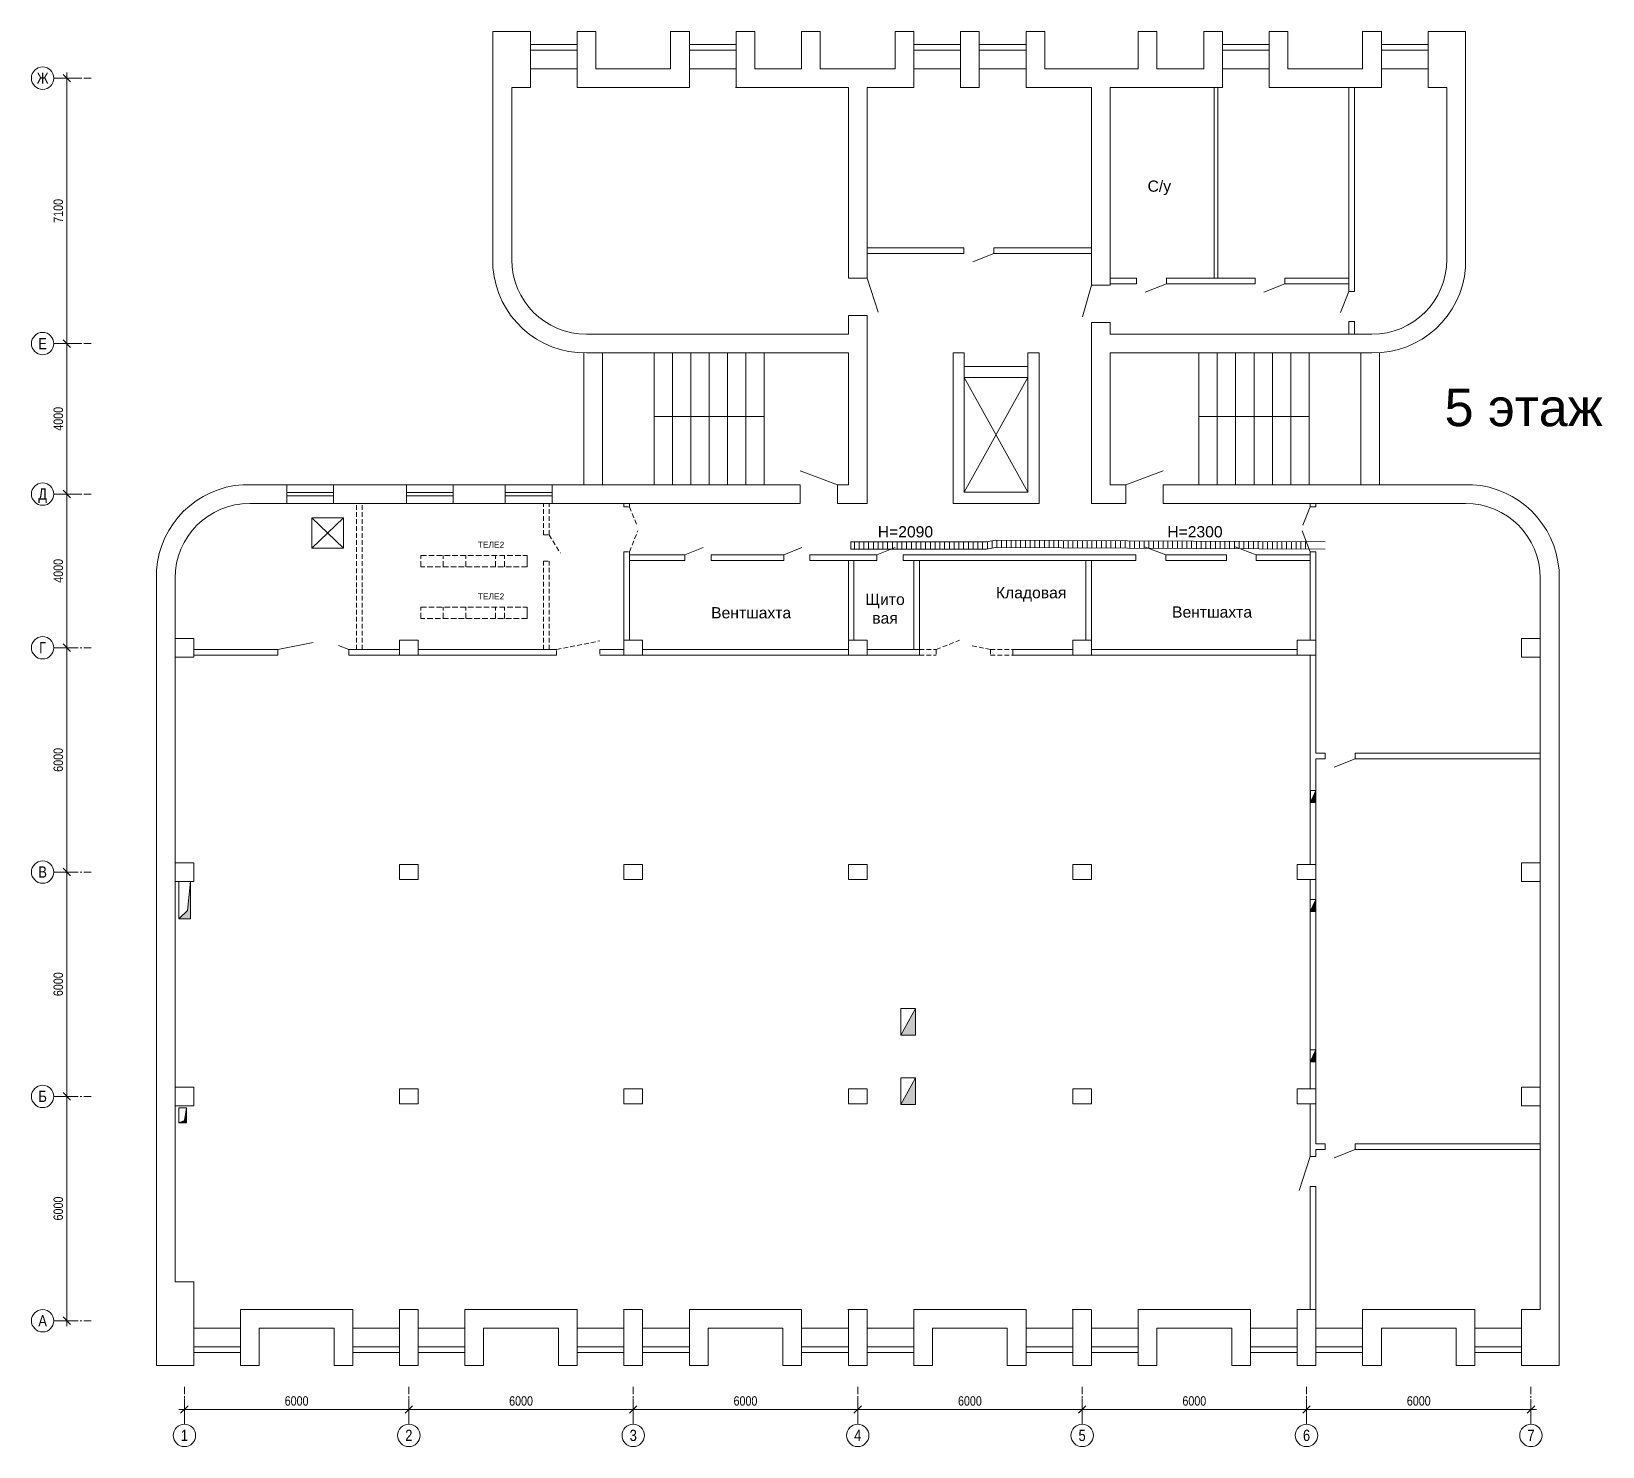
# Model space of a CAD drawing. Header units: millimetres. Extents: x 529148 to 625539, y -6155083 to -133699.
# Drawn here: x 583535 to 625539, y -171549 to -133699 of the extents above; entities outside this region: 5.
import ezdxf
from ezdxf.enums import TextEntityAlignment as Align

# ---------------------------------------------------------------- set-up
doc = ezdxf.new("R2010")
doc.units = ezdxf.units.MM
for name, pattern in [('GOST2.303 4', [7, 5, -2, 0]), ('осеваяX2', [4, 2.5, -0.5, 0.5, -0.5]), ('штриховая2', [0.375, 0.25, -0.125])]:
    doc.linetypes.add(name, pattern=pattern)
for name, color, linetype, lineweight in [('КНС_Кабель-канал 100х60', 42, 'Кабель-канал 100х60', 30), ('оборудование', 7, 'Continuous', 60), ('Размеры план', 5, 'Continuous', 5), ('Стены', 250, 'Continuous', 20)]:
    doc.layers.add(name, color=color, linetype=linetype, lineweight=lineweight)
doc.layers.add('Оси здания', color=6, linetype='Continuous')
doc.layers.add('Проемы', color=7, linetype='Continuous')
doc.styles.add('17_Standard 2.5', font='ARIALN.TTF', dxfattribs={"height": 250})
doc.styles.add('Arial Cyr', font='arial.ttf')
doc.styles.get("Standard").update_dxf_attribs({"font": 'ARIALN.TTF', "height": 3})
doc.linetypes.add('Кабель-канал 100х60', pattern='A,0.25,-0.1,[133,ltypeshp.shx,S=0.1,R=0,X=-0.1,Y=0],-0.1,1', length=1.45)
doc.dimstyles.get("Standard").update_dxf_attribs({"dimtxt": 2.5, "dimasz": 2, "dimexe": 1.5, "dimexo": 3, "dimgap": 1, "dimtad": 1, "dimtoh": 1, "dimdec": 0, "dimrnd": 1, "dimzin": 0, "dimdsep": 46, "dimtxsty": '17_Standard 2.5', "dimblk": 'OBLIQUE', "dimcen": 2, "dimdle": 1.5, "dimclrd": 5, "dimclre": 5, "dimclrt": 5, "dimadec": 0, "dimazin": 0, "dimtfac": 1, "dimtdec": 0, "dimtofl": 0, "dimtmove": 0, "dimatfit": 3, "dimldrblk": 'OBLIQUE', "dimfxl": 1, "dimtolj": 1, "dimtzin": 0, "dimlwd": 5, "dimlwe": 5, "dimarcsym": 0})

msp = doc.modelspace()

# ---------------------------------------------------------------- texts
at = {"layer": 'Стены', "color": 0, "linetype": 'Continuous', "lineweight": 20, "ltscale": 100, "insert": (613688.9, -137882.6), "char_height": 300, "width": 4905.238, "attachment_point": 5, "style": 'Arial Cyr'}
msp.add_mtext('С/у', dxfattribs=at)
at = {"layer": 'Стены', "color": 0, "linetype": 'Continuous', "lineweight": 20, "attachment_point": 5, "style": 'Arial Cyr'}
for s, insert, char_height, width in [('{\\H5.5556x;\\P5 этаж}', (623429.6, -142930.8), 180, 12311.783), ('{Н=2090}', (606901.1, -147083.7), 300, 4905.238), ('Н=2300', (614641.1, -147083.7), 300, 4905.238), ('{\\fArial|b0|i0|c204|p34;Кладовая}', (610261.1, -148753.7), 300, 4905.238), ('Вентшахта', (602776.1, -149250), 300, 4905.238), ('Щито\\Pвая', (606357.1, -149141.1), 300, 4905.238), ('Вентшахта', (615099.1, -149230), 300, 4905.238)]:
    msp.add_mtext(s, dxfattribs=dict(at, insert=insert, char_height=char_height, width=width))
at = {"layer": 'Стены', "color": 1, "linetype": 'Continuous', "lineweight": 20, "char_height": 160, "width": 1235.359, "attachment_point": 5, "style": 'Arial Cyr'}
for insert in [(595822.6, -147430.8), (595822.6, -148811.7)]:
    msp.add_mtext('ТЕЛЕ2', dxfattribs=dict(at, insert=insert))

# ---------------------------------------------------------------- blocks, each defined once
blk = doc.blocks.new('обозначение оси')
at = {"layer": 'Оси здания', "linetype": 'осеваяX2', "lineweight": 5}
blk.add_line((-10, 0), (0, 0), dxfattribs=at)
at = {"layer": 'Оси здания', "lineweight": 5}
blk.add_circle((-13, 0), 3, dxfattribs=at)
at = {"layer": 'Оси здания', "linetype": 'ByBlock', "lineweight": 5}
blk.add_attdef('ОСЬ', text='', height=3, dxfattribs=at).set_placement((-13, 0), align=Align.MIDDLE_CENTER)
blk = doc.blocks.new('*U65')
at = {"layer": 'Оси здания', "linetype": 'осеваяX2', "lineweight": 5}
blk.add_line((0, -10), (0, 0), dxfattribs=at)
at = {"layer": 'Оси здания', "lineweight": 5}
blk.add_circle((0, -13), 3, dxfattribs=at)
at = {"layer": 'Оси здания', "linetype": 'ByBlock', "lineweight": 5}
blk.add_attdef('ОСЬ', text='', height=3, rotation=360, dxfattribs=at).set_placement((0, -13), align=Align.MIDDLE_CENTER)
blk = doc.blocks.new('_Oblique')
at = {"color": 0, "linetype": 'ByBlock', "lineweight": -2}
blk.add_line((-0.5, -0.5), (0.5, 0.5), dxfattribs=at)
blk = doc.blocks.new('*D415')
at = {"layer": 'Defpoints', "color": 0, "transparency": 16777216}
for p in [(599624.700159, -169966.313389), (605624.700159, -169983.192885), (605624.700159, -170558.000436)]:
    blk.add_point(p, dxfattribs=at)
at = {"layer": 'Стены', "color": 5, "linetype": 'Continuous', "lineweight": 5, "transparency": 16777216}
for p, q in [((599624.700159, -170266.313389), (599624.700159, -170708.000436)), ((605624.700159, -170283.192885), (605624.700159, -170708.000436)), ((599474.700159, -170558.000436), (605774.700159, -170558.000436))]:
    blk.add_line(p, q, dxfattribs=at)
at = {"layer": 'Стены', "color": 5, "lineweight": 5, "transparency": 16777216, "xscale": 200, "yscale": 200, "zscale": 200, "rotation": 180}
blk.add_blockref('_Oblique', (599624.700159, -170558.000436), dxfattribs=at)
at = {"layer": 'Стены', "color": 5, "lineweight": 5, "transparency": 16777216, "xscale": 200, "yscale": 200, "zscale": 200}
blk.add_blockref('_Oblique', (605624.700159, -170558.000436), dxfattribs=at)
at = {"layer": 'Стены', "color": 5, "linetype": 'Continuous', "lineweight": 20, "transparency": 16777216, "insert": (602624.700159, -170330.372808), "char_height": 250, "attachment_point": 5, "style": '17_Standard 2.5'}
blk.add_mtext('\\A1;6000', dxfattribs=at)
blk = doc.blocks.new('*D416')
at = {"layer": 'Defpoints', "color": 0, "transparency": 16777216}
for p in [(605624.700159, -169949.433894), (611624.700159, -169966.313389), (611624.700159, -170558.000436)]:
    blk.add_point(p, dxfattribs=at)
at = {"layer": 'Стены', "color": 5, "linetype": 'Continuous', "lineweight": 5, "transparency": 16777216}
for p, q in [((605624.700159, -170249.433894), (605624.700159, -170708.000436)), ((611624.700159, -170266.313389), (611624.700159, -170708.000436)), ((605474.700159, -170558.000436), (611774.700159, -170558.000436))]:
    blk.add_line(p, q, dxfattribs=at)
at = {"layer": 'Стены', "color": 5, "lineweight": 5, "transparency": 16777216, "xscale": 200, "yscale": 200, "zscale": 200, "rotation": 180}
blk.add_blockref('_Oblique', (605624.700159, -170558.000436), dxfattribs=at)
at = {"layer": 'Стены', "color": 5, "lineweight": 5, "transparency": 16777216, "xscale": 200, "yscale": 200, "zscale": 200}
blk.add_blockref('_Oblique', (611624.700159, -170558.000436), dxfattribs=at)
at = {"layer": 'Стены', "color": 5, "linetype": 'GOST2.303 4', "lineweight": 20, "transparency": 16777216, "insert": (608624.700159, -170330.372808), "char_height": 250, "attachment_point": 5, "style": '17_Standard 2.5'}
blk.add_mtext('\\A1;6000', dxfattribs=at)
blk = doc.blocks.new('*D417')
at = {"layer": 'Defpoints', "color": 0, "transparency": 16777216}
for p in [(611624.700159, -169966.313389), (617624.700159, -169983.192885), (617624.700159, -170558.000436)]:
    blk.add_point(p, dxfattribs=at)
at = {"layer": 'Стены', "color": 5, "linetype": 'Continuous', "lineweight": 5, "transparency": 16777216}
for p, q in [((611624.700159, -170266.313389), (611624.700159, -170708.000436)), ((617624.700159, -170283.192885), (617624.700159, -170708.000436)), ((611474.700159, -170558.000436), (617774.700159, -170558.000436))]:
    blk.add_line(p, q, dxfattribs=at)
at = {"layer": 'Стены', "color": 5, "lineweight": 5, "transparency": 16777216, "xscale": 200, "yscale": 200, "zscale": 200, "rotation": 180}
blk.add_blockref('_Oblique', (611624.700159, -170558.000436), dxfattribs=at)
at = {"layer": 'Стены', "color": 5, "lineweight": 5, "transparency": 16777216, "xscale": 200, "yscale": 200, "zscale": 200}
blk.add_blockref('_Oblique', (617624.700159, -170558.000436), dxfattribs=at)
at = {"layer": 'Стены', "color": 5, "linetype": 'GOST2.303 4', "lineweight": 20, "transparency": 16777216, "insert": (614624.700159, -170330.372808), "char_height": 250, "attachment_point": 5, "style": '17_Standard 2.5'}
blk.add_mtext('\\A1;6000', dxfattribs=at)
blk = doc.blocks.new('*D418')
at = {"layer": 'Defpoints', "color": 0, "transparency": 16777216}
for p in [(617624.700159, -169966.313389), (623624.700159, -169983.192885), (623624.700159, -170558.000436)]:
    blk.add_point(p, dxfattribs=at)
at = {"layer": 'Стены', "color": 5, "linetype": 'Continuous', "lineweight": 5, "transparency": 16777216}
for p, q in [((617624.700159, -170266.313389), (617624.700159, -170708.000436)), ((623624.700159, -170283.192885), (623624.700159, -170708.000436)), ((617474.700159, -170558.000436), (623774.700159, -170558.000436))]:
    blk.add_line(p, q, dxfattribs=at)
at = {"layer": 'Стены', "color": 5, "lineweight": 5, "transparency": 16777216, "xscale": 200, "yscale": 200, "zscale": 200, "rotation": 180}
blk.add_blockref('_Oblique', (617624.700159, -170558.000436), dxfattribs=at)
at = {"layer": 'Стены', "color": 5, "lineweight": 5, "transparency": 16777216, "xscale": 200, "yscale": 200, "zscale": 200}
blk.add_blockref('_Oblique', (623624.700159, -170558.000436), dxfattribs=at)
at = {"layer": 'Стены', "color": 5, "linetype": 'GOST2.303 4', "lineweight": 20, "transparency": 16777216, "insert": (620624.700159, -170330.372808), "char_height": 250, "attachment_point": 5, "style": '17_Standard 2.5'}
blk.add_mtext('\\A1;6000', dxfattribs=at)
blk = doc.blocks.new('*D419')
at = {"layer": 'Defpoints', "color": 0, "transparency": 16777216}
for p in [(593624.700159, -169966.313389), (599624.700159, -169983.192885), (599624.700159, -170558.000436)]:
    blk.add_point(p, dxfattribs=at)
at = {"layer": 'Стены', "color": 5, "linetype": 'Continuous', "lineweight": 5, "transparency": 16777216}
for p, q in [((593624.700159, -170266.313389), (593624.700159, -170708.000436)), ((599624.700159, -170283.192885), (599624.700159, -170708.000436)), ((593474.700159, -170558.000436), (599774.700159, -170558.000436))]:
    blk.add_line(p, q, dxfattribs=at)
at = {"layer": 'Стены', "color": 5, "lineweight": 5, "transparency": 16777216, "xscale": 200, "yscale": 200, "zscale": 200, "rotation": 180}
blk.add_blockref('_Oblique', (593624.700159, -170558.000436), dxfattribs=at)
at = {"layer": 'Стены', "color": 5, "lineweight": 5, "transparency": 16777216, "xscale": 200, "yscale": 200, "zscale": 200}
blk.add_blockref('_Oblique', (599624.700159, -170558.000436), dxfattribs=at)
at = {"layer": 'Стены', "color": 5, "linetype": 'Continuous', "lineweight": 20, "transparency": 16777216, "insert": (596624.700159, -170330.372808), "char_height": 250, "attachment_point": 5, "style": '17_Standard 2.5'}
blk.add_mtext('\\A1;6000', dxfattribs=at)
blk = doc.blocks.new('*D420')
at = {"layer": 'Defpoints', "color": 0, "transparency": 16777216}
for p in [(587624.700159, -169966.313389), (593624.700159, -169983.192885), (593624.700159, -170558.000436)]:
    blk.add_point(p, dxfattribs=at)
at = {"layer": 'Стены', "color": 5, "linetype": 'Continuous', "lineweight": 5, "transparency": 16777216}
for p, q in [((587624.700159, -170266.313389), (587624.700159, -170708.000436)), ((593624.700159, -170283.192885), (593624.700159, -170708.000436)), ((587474.700159, -170558.000436), (593774.700159, -170558.000436))]:
    blk.add_line(p, q, dxfattribs=at)
at = {"layer": 'Стены', "color": 5, "lineweight": 5, "transparency": 16777216, "xscale": 200, "yscale": 200, "zscale": 200, "rotation": 180}
blk.add_blockref('_Oblique', (587624.700159, -170558.000436), dxfattribs=at)
at = {"layer": 'Стены', "color": 5, "lineweight": 5, "transparency": 16777216, "xscale": 200, "yscale": 200, "zscale": 200}
blk.add_blockref('_Oblique', (593624.700159, -170558.000436), dxfattribs=at)
at = {"layer": 'Стены', "color": 5, "linetype": 'Continuous', "lineweight": 20, "transparency": 16777216, "insert": (590624.700159, -170330.372808), "char_height": 250, "attachment_point": 5, "style": '17_Standard 2.5'}
blk.add_mtext('\\A1;6000', dxfattribs=at)
blk = doc.blocks.new('*D421')
at = {"layer": 'Defpoints', "color": 0, "transparency": 16777216}
for p in [(585073.214155, -162182.552882), (584481.527108, -168182.552882), (585056.334659, -168182.552882)]:
    blk.add_point(p, dxfattribs=at)
at = {"layer": 'Стены', "color": 5, "linetype": 'Continuous', "lineweight": 5, "transparency": 16777216}
for p, q in [((584481.527108, -162032.552882), (584481.527108, -168332.552882)), ((584773.214155, -162182.552882), (584331.527108, -162182.552882)), ((584756.334659, -168182.552882), (584331.527108, -168182.552882))]:
    blk.add_line(p, q, dxfattribs=at)
at = {"layer": 'Стены', "color": 5, "lineweight": 5, "transparency": 16777216, "xscale": 200, "yscale": 200, "zscale": 200}
for p, rotation in [((584481.527108, -162182.552882), 90), ((584481.527108, -168182.552882), 270)]:
    blk.add_blockref('_Oblique', p, dxfattribs=dict(at, rotation=rotation))
at = {"layer": 'Стены', "color": 5, "linetype": 'GOST2.303 4', "lineweight": 20, "transparency": 16777216, "insert": (584253.899481, -165182.552882), "char_height": 250, "attachment_point": 5, "rotation": 90, "style": '17_Standard 2.5'}
blk.add_mtext('\\A1;6000', dxfattribs=at)
blk = doc.blocks.new('*D422')
at = {"layer": 'Defpoints', "color": 0, "transparency": 16777216}
for p in [(585073.214155, -156182.552882), (584481.527108, -162182.552882), (585056.334659, -162182.552882)]:
    blk.add_point(p, dxfattribs=at)
at = {"layer": 'Стены', "color": 5, "linetype": 'Continuous', "lineweight": 5, "transparency": 16777216}
for p, q in [((584773.214155, -156182.552882), (584331.527108, -156182.552882)), ((584481.527108, -156032.552882), (584481.527108, -162332.552882)), ((584756.334659, -162182.552882), (584331.527108, -162182.552882))]:
    blk.add_line(p, q, dxfattribs=at)
at = {"layer": 'Стены', "color": 5, "lineweight": 5, "transparency": 16777216, "xscale": 200, "yscale": 200, "zscale": 200}
for p, rotation in [((584481.527108, -156182.552882), 90), ((584481.527108, -162182.552882), 270)]:
    blk.add_blockref('_Oblique', p, dxfattribs=dict(at, rotation=rotation))
at = {"layer": 'Стены', "color": 5, "linetype": 'GOST2.303 4', "lineweight": 20, "transparency": 16777216, "insert": (584253.899481, -159182.552882), "char_height": 250, "attachment_point": 5, "rotation": 90, "style": '17_Standard 2.5'}
blk.add_mtext('\\A1;6000', dxfattribs=at)
blk = doc.blocks.new('*D423')
at = {"layer": 'Defpoints', "color": 0, "transparency": 16777216}
for p in [(585073.214155, -150182.552882), (584481.527108, -156182.552882), (585056.334659, -156182.552882)]:
    blk.add_point(p, dxfattribs=at)
at = {"layer": 'Стены', "color": 5, "linetype": 'Continuous', "lineweight": 5, "transparency": 16777216}
for p, q in [((584773.214155, -150182.552882), (584331.527108, -150182.552882)), ((584481.527108, -150032.552882), (584481.527108, -156332.552882)), ((584756.334659, -156182.552882), (584331.527108, -156182.552882))]:
    blk.add_line(p, q, dxfattribs=at)
at = {"layer": 'Стены', "color": 5, "lineweight": 5, "transparency": 16777216, "xscale": 200, "yscale": 200, "zscale": 200}
for p, rotation in [((584481.527108, -150182.552882), 90), ((584481.527108, -156182.552882), 270)]:
    blk.add_blockref('_Oblique', p, dxfattribs=dict(at, rotation=rotation))
at = {"layer": 'Стены', "color": 5, "linetype": 'GOST2.303 4', "lineweight": 20, "transparency": 16777216, "insert": (584253.899481, -153182.552882), "char_height": 250, "attachment_point": 5, "rotation": 90, "style": '17_Standard 2.5'}
blk.add_mtext('\\A1;6000', dxfattribs=at)
blk = doc.blocks.new('*D424')
at = {"layer": 'Defpoints', "color": 0, "transparency": 16777216}
for p in [(585134.77759, -146072.552882), (584481.527108, -150182.552882), (585056.334659, -150182.552882)]:
    blk.add_point(p, dxfattribs=at)
at = {"layer": 'Стены', "color": 5, "linetype": 'Continuous', "lineweight": 5, "transparency": 16777216}
for p, q in [((584834.77759, -146072.552882), (584331.527108, -146072.552882)), ((584481.527108, -145922.552882), (584481.527108, -150332.552882)), ((584756.334659, -150182.552882), (584331.527108, -150182.552882))]:
    blk.add_line(p, q, dxfattribs=at)
at = {"layer": 'Стены', "color": 5, "lineweight": 5, "transparency": 16777216, "xscale": 200, "yscale": 200, "zscale": 200}
for p, rotation in [((584481.527108, -146072.552882), 90), ((584481.527108, -150182.552882), 270)]:
    blk.add_blockref('_Oblique', p, dxfattribs=dict(at, rotation=rotation))
at = {"layer": 'Стены', "color": 5, "linetype": 'GOST2.303 4', "lineweight": 20, "transparency": 16777216, "insert": (584253.899481, -148127.552882), "char_height": 250, "attachment_point": 5, "rotation": 90, "style": '17_Standard 2.5'}
blk.add_mtext('\\A1;4000', dxfattribs=at)
blk = doc.blocks.new('*D425')
at = {"layer": 'Defpoints', "color": 0, "transparency": 16777216}
for p in [(585134.77759, -142049.249835), (584481.527108, -146072.552882), (585056.334659, -146072.552882)]:
    blk.add_point(p, dxfattribs=at)
at = {"layer": 'Стены', "color": 5, "linetype": 'Continuous', "lineweight": 5, "transparency": 16777216}
for p, q in [((584481.527108, -141899.249835), (584481.527108, -146222.552882)), ((584834.77759, -142049.249835), (584331.527108, -142049.249835)), ((584756.334659, -146072.552882), (584331.527108, -146072.552882))]:
    blk.add_line(p, q, dxfattribs=at)
at = {"layer": 'Стены', "color": 5, "lineweight": 5, "transparency": 16777216, "xscale": 200, "yscale": 200, "zscale": 200}
for p, rotation in [((584481.527108, -142049.249835), 90), ((584481.527108, -146072.552882), 270)]:
    blk.add_blockref('_Oblique', p, dxfattribs=dict(at, rotation=rotation))
at = {"layer": 'Стены', "color": 5, "linetype": 'GOST2.303 4', "lineweight": 20, "transparency": 16777216, "insert": (584253.899481, -144060.901358), "char_height": 250, "attachment_point": 5, "rotation": 90, "style": '17_Standard 2.5'}
blk.add_mtext('\\A1;4000', dxfattribs=at)
blk = doc.blocks.new('*D426')
at = {"layer": 'Defpoints', "color": 0, "transparency": 16777216}
for p in [(585134.77759, -134949.249835), (584481.527108, -142049.249835), (585056.334659, -142049.249835)]:
    blk.add_point(p, dxfattribs=at)
at = {"layer": 'Стены', "color": 5, "linetype": 'Continuous', "lineweight": 5, "transparency": 16777216}
for p, q in [((584481.527108, -134799.249835), (584481.527108, -142199.249835)), ((584834.77759, -134949.249835), (584331.527108, -134949.249835)), ((584756.334659, -142049.249835), (584331.527108, -142049.249835))]:
    blk.add_line(p, q, dxfattribs=at)
at = {"layer": 'Стены', "color": 5, "lineweight": 5, "transparency": 16777216, "xscale": 200, "yscale": 200, "zscale": 200}
for p, rotation in [((584481.527108, -134949.249835), 90), ((584481.527108, -142049.249835), 270)]:
    blk.add_blockref('_Oblique', p, dxfattribs=dict(at, rotation=rotation))
at = {"layer": 'Стены', "color": 5, "linetype": 'GOST2.303 4', "lineweight": 20, "transparency": 16777216, "insert": (584253.899481, -138499.249835), "char_height": 250, "attachment_point": 5, "rotation": 90, "style": '17_Standard 2.5'}
blk.add_mtext('\\A1;7100', dxfattribs=at)

# ---------------------------------------------------------------- dimensions: what is measured, and where the dimension line sits
at = {"layer": 'Стены', "color": 0, "linetype": 'Continuous', "lineweight": 20}
for base, p1, p2, picture, middle in [((584481.5, -142049.2), (585134.8, -134949.2), (585056.3, -142049.2), '*D426', (584253.9, -138499.2)), ((584481.5, -156182.6), (585073.2, -150182.6), (585056.3, -156182.6), '*D423', (584253.9, -153182.6)), ((584481.5, -162182.6), (585073.2, -156182.6), (585056.3, -162182.6), '*D422', (584253.9, -159182.6)), ((584481.5, -168182.6), (585073.2, -162182.6), (585056.3, -168182.6), '*D421', (584253.9, -165182.6))]:
    dim = msp.add_linear_dim(base=base, p1=p1, p2=p2, angle=270, dimstyle='Standard', override={"dimscale": 100}, dxfattribs=at)
    dim.commit()
    dim.dimension.update_dxf_attribs({"geometry": picture, "text_midpoint": middle})
for base, p1, p2, picture, middle in [((584481.5, -146072.6), (585134.8, -142049.2), (585056.3, -146072.6), '*D425', (584253.9, -144060.9)), ((584481.5, -150182.6), (585134.8, -146072.6), (585056.3, -150182.6), '*D424', (584253.9, -148127.6))]:
    dim = msp.add_linear_dim(base=base, p1=p1, p2=p2, angle=270, text='4000', dimstyle='Standard', override={"dimscale": 100}, dxfattribs=at)
    dim.commit()
    dim.dimension.update_dxf_attribs({"geometry": picture, "text_midpoint": middle})
for base, p1, p2, picture, middle in [((593624.7, -170558), (587624.7, -169966.3), (593624.7, -169983.2), '*D420', (590624.7, -170330.4)), ((599624.7, -170558), (593624.7, -169966.3), (599624.7, -169983.2), '*D419', (596624.7, -170330.4)), ((605624.7, -170558), (599624.7, -169966.3), (605624.7, -169983.2), '*D415', (602624.7, -170330.4)), ((611624.7, -170558), (605624.7, -169949.4), (611624.7, -169966.3), '*D416', (608624.7, -170330.4)), ((617624.7, -170558), (611624.7, -169966.3), (617624.7, -169983.2), '*D417', (614624.7, -170330.4)), ((623624.7, -170558), (617624.7, -169966.3), (623624.7, -169983.2), '*D418', (620624.7, -170330.4))]:
    dim = msp.add_linear_dim(base=base, p1=p1, p2=p2, dimstyle='Standard', override={"dimscale": 100}, dxfattribs=at)
    dim.commit()
    dim.dimension.update_dxf_attribs({"geometry": picture, "text_midpoint": middle})

# ---------------------------------------------------------------- hatches: boundary and pattern name
at = {"layer": 'оборудование', "linetype": 'Continuous', "lineweight": 20}
h = msp.add_hatch(dxfattribs=at)
h.set_pattern_fill('LINE', color=256, scale=40, angle=90)
h.paths.add_polyline_path([(617619.2, -147347.5), (617698, -147547.9), (615864.7, -147538.9), (613412, -147526.9), (609310, -147506.7), (609070, -147550), (606516.4, -147550), (605440, -147550), (605440, -147350), (609070, -147350), (609310, -147306.7)])
at = {"layer": 'оборудование', "linetype": 'Continuous', "lineweight": 50}
h = msp.add_hatch(dxfattribs=at)
h.set_pattern_fill('AR-BRSTD', color=256, scale=10)
edge = h.paths.add_edge_path()
edge.add_line((530308.3, -150382.6), (529148.3, -150382.6))
edge.add_line((529148.3, -150382.6), (529148.3, -150232.6))
edge.add_line((530308.3, -150232.6), (529148.3, -150232.6))
edge.add_line((530308.3, -150382.6), (530308.3, -150232.6))
at = {"layer": 'оборудование', "linetype": 'Continuous', "lineweight": 20}
h = msp.add_hatch(dxfattribs=at)
h.set_pattern_fill('ANGLE', color=256)
h.set_pattern_definition([(0, (-421.717, 160.261), (0, 6.985), [5.08, -1.905]), (90, (-421.717, 160.261), (-6.985, 4e-16), [5.08, -1.905])])
h.paths.add_polyline_path([(617727.6, -154320.1), (617876.1, -154320.1), (617876.1, -153999.6)])
h = msp.add_hatch(color=0, dxfattribs=at)
h.dxf.hatch_style = 1
h.paths.add_polyline_path([(587788.6, -156432.6), (587788.6, -157432.8), (587473.7, -157432.8), (587708.3, -157208)])
h = msp.add_hatch(dxfattribs=at)
h.set_pattern_fill('ANGLE', color=256)
h.set_pattern_definition([(0, (-424.261, -2755.7414), (0, 6.985), [5.08, -1.905]), (90, (-424.261, -2755.7414), (-6.985, 4e-16), [5.08, -1.905])])
h.paths.add_polyline_path([(617725, -157236.1), (617873.6, -157236.1), (617873.6, -156915.6)])
h = msp.add_hatch(dxfattribs=at)
h.set_pattern_fill('ANGLE', color=256)
h.set_pattern_definition([(0, (114387.898, 1071.004), (0, 6.985), [5.08, -1.905]), (90, (114387.898, 1071.004), (-6.985, 4e-16), [5.08, -1.905])])
h.paths.add_polyline_path([(607171.9, -160542.2), (606774.7, -160542.2), (607171.9, -159832.6)])
h = msp.add_hatch(dxfattribs=at)
h.set_pattern_fill('ANGLE', color=256)
h.set_pattern_definition([(0, (-424.7235, -6776.6835), (0, 6.985), [5.08, -1.905]), (90, (-424.7235, -6776.6835), (-6.985, 4e-16), [5.08, -1.905])])
h.paths.add_polyline_path([(617724.6, -161257.1), (617873.1, -161257.1), (617873.1, -160936.5)])
h = msp.add_hatch(dxfattribs=at)
h.set_pattern_fill('ANGLE', color=256)
h.set_pattern_definition([(0, (114389.22, -787.283), (0, 6.985), [5.08, -1.905]), (90, (114389.22, -787.283), (-6.985, 4e-16), [5.08, -1.905])])
h.paths.add_polyline_path([(607173.2, -161690.8), (607173.2, -162400.5), (606776, -162400.5)])
h = msp.add_hatch(color=0, dxfattribs=at)
h.dxf.hatch_style = 1
h.paths.add_polyline_path([(587473.7, -162893), (587628.9, -162827), (587680.9, -162492.8), (587680.9, -162893)])

# ---------------------------------------------------------------- linework, layer by layer
at = {"lineweight": 5}
for p, q in [((612374.7, -145822.6), (612791, -145822.6)), ((612791, -145822.6), (612502, -145822.6)), ((611874.7, -146322.6), (612791, -146322.6)), ((589124.7, -169382.6), (589124.7, -167882.6)), ((589124.7, -167882.6), (592124.7, -167882.6)), ((590274.7, -167882.6), (590774.7, -167882.6)), ((592124.7, -167882.6), (592124.7, -169382.6)), ((593374.7, -169382.6), (593374.7, -167882.6)), ((593374.7, -167882.6), (593874.7, -167882.6)), ((593874.7, -167882.6), (593874.7, -169382.6)), ((595124.7, -169382.6), (595124.7, -167882.6)), ((595124.7, -167882.6), (598124.7, -167882.6)), ((598124.7, -167882.6), (598124.7, -169382.6)), ((599361.7, -167882.6), (599861.7, -167882.6)), ((599374.7, -169382.6), (599374.7, -167882.6)), ((599874.7, -167882.6), (599874.7, -169382.6)), ((601124.7, -169382.6), (601124.7, -167882.6)), ((601124.7, -167882.6), (604124.7, -167882.6)), ((604124.7, -167882.6), (604124.7, -169382.6)), ((605361.7, -167882.6), (605861.7, -167882.6)), ((605374.7, -169382.6), (605374.7, -167882.6)), ((605374.7, -167882.6), (605874.7, -167882.6)), ((605374.7, -169382.6), (605374.7, -167882.6)), ((605874.7, -167882.6), (605874.7, -169382.6)), ((607124.7, -169382.6), (607124.7, -167882.6)), ((607124.7, -167882.6), (610124.7, -167882.6)), ((610124.7, -167882.6), (610124.7, -169382.6)), ((611361.7, -167882.6), (611861.7, -167882.6)), ((611374.7, -169382.6), (611374.7, -167882.6)), ((611874.7, -167882.6), (611874.7, -169382.6)), ((613124.7, -169382.6), (613124.7, -167882.6)), ((613124.7, -167882.6), (616124.7, -167882.6)), ((616124.7, -167882.6), (616124.7, -169382.6)), ((617361.7, -167882.6), (617861.7, -167882.6)), ((617374.7, -169382.6), (617374.7, -167882.6)), ((617874.7, -167882.6), (617874.7, -169382.6)), ((619124.7, -169382.6), (619124.7, -167882.6)), ((619124.7, -167882.6), (622124.7, -167882.6)), ((622124.7, -167882.6), (622124.7, -169382.6)), ((623374.7, -169382.6), (623374.7, -167882.6)), ((591624.7, -168382.6), (589624.7, -168382.6)), ((589624.7, -168382.6), (589624.7, -169382.6)), ((591624.7, -169382.6), (591624.7, -168382.6)), ((597624.7, -168382.6), (595624.7, -168382.6)), ((595624.7, -168382.6), (595624.7, -169382.6)), ((597624.7, -169382.6), (597624.7, -168382.6)), ((603624.7, -168382.6), (601624.7, -168382.6)), ((601624.7, -168382.6), (601624.7, -169382.6)), ((603624.7, -169382.6), (603624.7, -168382.6)), ((609624.7, -168382.6), (607624.7, -168382.6)), ((607624.7, -168382.6), (607624.7, -169382.6)), ((609624.7, -169382.6), (609624.7, -168382.6)), ((615624.7, -168382.6), (613624.7, -168382.6)), ((613624.7, -168382.6), (613624.7, -169382.6)), ((615624.7, -169382.6), (615624.7, -168382.6)), ((621624.7, -168382.6), (619624.7, -168382.6)), ((619624.7, -168382.6), (619624.7, -169382.6)), ((621624.7, -169382.6), (621624.7, -168382.6)), ((589624.7, -169382.6), (589124.7, -169382.6)), ((592124.7, -169382.6), (591624.7, -169382.6)), ((593874.7, -169382.6), (593374.7, -169382.6)), ((595624.7, -169382.6), (595124.7, -169382.6)), ((598124.7, -169382.6), (597624.7, -169382.6)), ((599874.7, -169382.6), (599374.7, -169382.6)), ((601624.7, -169382.6), (601124.7, -169382.6)), ((604124.7, -169382.6), (603624.7, -169382.6)), ((605874.7, -169382.6), (605374.7, -169382.6)), ((605874.7, -169382.6), (605374.7, -169382.6)), ((607624.7, -169382.6), (607124.7, -169382.6)), ((610124.7, -169382.6), (609624.7, -169382.6)), ((611874.7, -169382.6), (611374.7, -169382.6)), ((613624.7, -169382.6), (613124.7, -169382.6)), ((616124.7, -169382.6), (615624.7, -169382.6)), ((617874.7, -169382.6), (617374.7, -169382.6)), ((619624.7, -169382.6), (619124.7, -169382.6)), ((622124.7, -169382.6), (621624.7, -169382.6))]:
    msp.add_line(p, q, dxfattribs=at)
msp.add_arc((589347.2, -148297), 2479.3, 93.60243, 175.73385, dxfattribs=at)
at = {"layer": 'КНС_Кабель-канал 100х60', "color": 0, "linetype": 'GOST2.303 4', "lineweight": 20}
msp.add_line((602524.7, -150382.6), (601524.7, -150382.6), dxfattribs=at)
at = {"layer": 'оборудование', "linetype": 'Continuous', "lineweight": 20}
for p, q in [((605440, -147350), (609070, -147350)), ((605440, -147550), (605440, -147350)), ((609070, -147350), (609310, -147306.7)), ((609310, -147306.7), (618120, -147350)), ((605440, -147550), (609070, -147550)), ((609070, -147550), (609310, -147506.7)), ((609310, -147506.7), (618120, -147550)), ((597374.7, -150232.6), (597374.7, -150232.6)), ((597374.7, -150232.6), (597574.7, -150232.6)), ((599374.7, -150232.6), (598734.7, -150232.6)), ((599374.7, -150232.6), (598734.7, -150232.6)), ((607274.7, -150232.6), (607274.7, -150382.6)), ((609774.7, -150232.6), (609774.7, -150382.6)), ((592024.7, -150382.6), (597574.2, -150382.6)), ((598734.7, -150382.6), (599374.7, -150382.6)), ((617876.1, -153999.6), (617727.6, -154320.1)), ((617873.6, -156915.6), (617725, -157236.1)), ((606774.7, -160542.2), (607171.9, -159832.6)), ((617873.1, -160936.5), (617724.6, -161257.1)), ((606776, -162400.5), (607173.2, -161690.8))]:
    msp.add_line(p, q, dxfattribs=at)
at = {"layer": 'оборудование', "color": 0, "linetype": 'Continuous', "lineweight": 20}
for p, q in [((593874.7, -155982.6), (593374.7, -155982.6)), ((593374.7, -156382.6), (593374.7, -155982.6)), ((593874.7, -156382.6), (593874.7, -155982.6)), ((587708.3, -157208), (587788.6, -156432.6)), ((593874.7, -156382.6), (593374.7, -156382.6)), ((587473.7, -157432.8), (587708.3, -157208)), ((587628.9, -162827), (587680.9, -162492.8)), ((587473.7, -162893), (587628.9, -162827))]:
    msp.add_line(p, q, dxfattribs=at)
at = {"layer": 'оборудование', "linetype": 'Continuous', "lineweight": 20}
for points in [[(617727.6, -153999.6), (617876.1, -153999.6), (617876.1, -154320.1), (617727.6, -154320.1)], [(617725, -156915.6), (617873.6, -156915.6), (617873.6, -157236.1), (617725, -157236.1)], [(606774.7, -159832.6), (607171.9, -159832.6), (607171.9, -160542.2), (606774.7, -160542.2)], [(617724.6, -160936.5), (617873.1, -160936.5), (617873.1, -161257.1), (617724.6, -161257.1)], [(606776, -161690.8), (607173.2, -161690.8), (607173.2, -162400.5), (606776, -162400.5)]]:
    msp.add_lwpolyline(points, close=True, dxfattribs=at)
at = {"layer": 'оборудование', "color": 0, "linetype": 'Continuous', "lineweight": 20}
for points in [[(587473.7, -156432.6), (587788.6, -156432.6), (587788.6, -157432.8), (587473.7, -157432.8)], [(587473.7, -162492.8), (587680.9, -162492.8), (587680.9, -162893), (587473.7, -162893)]]:
    msp.add_lwpolyline(points, close=True, dxfattribs=at)
at = {"layer": 'Проемы', "color": 0, "linetype": 'Continuous', "lineweight": 20, "ltscale": 100}
for p, q in [((591615.1, -146034.6), (590365.1, -146034.6)), ((591615.1, -146121.5), (590365.1, -146121.5)), ((594812.6, -146034.6), (593562.6, -146034.6)), ((594812.6, -146121.5), (593562.6, -146121.5)), ((597454.6, -146034.6), (596204.6, -146034.6)), ((597454.6, -146121.5), (596204.6, -146121.5))]:
    msp.add_line(p, q, dxfattribs=at)
at = {"layer": 'Проемы', "linetype": 'Continuous', "lineweight": 20}
for points in [[(590365.1, -145822.6), (591615.1, -145822.6), (591615.1, -146322.6), (590365.1, -146322.6)], [(593562.6, -145822.6), (594812.6, -145822.6), (594812.6, -146322.6), (593562.6, -146322.6)], [(596204.6, -145822.6), (597454.6, -145822.6), (597454.6, -146322.6), (596204.6, -146322.6)]]:
    msp.add_lwpolyline(points, close=True, dxfattribs=at)
at = {"layer": 'Размеры план', "color": 1, "linetype": 'GOST2.303 4', "lineweight": 20, "ltscale": 30}
for p, q in [((593945.5, -148019.7), (593945.5, -147719.7)), ((594545.5, -148019.7), (594545.5, -147719.7)), ((595145.5, -148019.7), (595145.5, -147719.7)), ((595945.5, -148019.7), (595945.5, -147719.7)), ((596185.5, -148019.7), (596185.5, -147719.7)), ((596785.5, -148019.7), (596785.5, -147719.7)), ((593945.5, -149400.7), (593945.5, -149100.7)), ((594545.5, -149400.7), (594545.5, -149100.7)), ((595145.5, -149400.7), (595145.5, -149100.7)), ((595945.5, -149400.7), (595945.5, -149100.7)), ((596185.5, -149400.7), (596185.5, -149100.7)), ((596785.5, -149400.7), (596785.5, -149100.7))]:
    msp.add_line(p, q, dxfattribs=at)
at = {"layer": 'Размеры план', "color": 0, "linetype": 'GOST2.303 4', "lineweight": 20}
for p, q in [((590944.7, -6153282.6), (590644.7, -6153282.6)), ((590944.7, -6153882.6), (590644.7, -6153882.6)), ((590944.7, -6154482.6), (590644.7, -6154482.6)), ((590944.7, -6155082.6), (590644.7, -6155082.6))]:
    msp.add_line(p, q, dxfattribs=at)
at = {"layer": 'Размеры план', "color": 1, "linetype": 'GOST2.303 4', "lineweight": 20, "ltscale": 30}
for points in [[(593945.5, -147719.7), (596785.5, -147719.7), (596785.5, -148019.7), (593945.5, -148019.7)], [(593945.5, -149100.7), (596785.5, -149100.7), (596785.5, -149400.7), (593945.5, -149400.7)]]:
    msp.add_lwpolyline(points, close=True, dxfattribs=at)
at = {"layer": 'Стены', "color": 0, "linetype": 'Continuous', "lineweight": 20, "ltscale": 100}
for p, q in [((595874.7, -133699.2), (595874.7, -140009.2)), ((596874.7, -133699.2), (595874.7, -133699.2)), ((596874.7, -135199.2), (596874.7, -133699.2)), ((598124.7, -133699.2), (598124.7, -135199.2)), ((598624.7, -133699.2), (598124.7, -133699.2)), ((598624.7, -134699.2), (598624.7, -133699.2)), ((600624.7, -133699.2), (600624.7, -134699.2)), ((601124.7, -133699.2), (600624.7, -133699.2)), ((601124.7, -135199.2), (601124.7, -133699.2)), ((602374.7, -133699.2), (602374.7, -135199.2)), ((602874.7, -133699.2), (602374.7, -133699.2)), ((602874.7, -134699.2), (602874.7, -133699.2)), ((604124.7, -133699.2), (604124.7, -134699.2)), ((604624.7, -133699.2), (604124.7, -133699.2)), ((604624.7, -134699.2), (604624.7, -133699.2)), ((606624.7, -133699.2), (606624.7, -134699.2)), ((607124.7, -133699.2), (606624.7, -133699.2)), ((607124.7, -135199.2), (607124.7, -133699.2)), ((608374.7, -133699.2), (608374.7, -135199.2)), ((608874.7, -133699.2), (608374.7, -133699.2)), ((608374.7, -133699.2), (608374.7, -135199.2)), ((608874.7, -133699.2), (608374.7, -133699.2)), ((608874.7, -135199.2), (608874.7, -133699.2)), ((610124.7, -133699.2), (610124.7, -135199.2)), ((610624.7, -133699.2), (610124.7, -133699.2)), ((610624.7, -134699.2), (610624.7, -133699.2)), ((613124.7, -133699.2), (613624.7, -133699.2)), ((613124.7, -133699.2), (613124.7, -134699.2)), ((613624.7, -133699.2), (613624.7, -134699.2)), ((614874.7, -134699.2), (614874.7, -133699.2)), ((614874.7, -133699.2), (615374.7, -133699.2)), ((615374.7, -133699.2), (615374.7, -135199.2)), ((616624.7, -135199.2), (616624.7, -133699.2)), ((616624.7, -133699.2), (617124.7, -133699.2)), ((617124.7, -133699.2), (617124.7, -134699.2)), ((619124.7, -133699.2), (619624.7, -133699.2)), ((619124.7, -134699.2), (619124.7, -133699.2)), ((619624.7, -133699.2), (619624.7, -135199.2)), ((620874.7, -135199.2), (620874.7, -133699.2)), ((620874.7, -133699.2), (621874.7, -133699.2)), ((621874.7, -133699.2), (621874.7, -140009.2)), ((598124.7, -134049.2), (596874.7, -134049.2)), ((598124.7, -134199.2), (596874.7, -134199.2)), ((602374.7, -134049.2), (601124.7, -134049.2)), ((602374.7, -134199.2), (601124.7, -134199.2)), ((608374.7, -134049.2), (607124.7, -134049.2)), ((608374.7, -134199.2), (607124.7, -134199.2)), ((610124.7, -134049.2), (608874.7, -134049.2)), ((610124.7, -134199.2), (608874.7, -134199.2)), ((615374.7, -134049.2), (616624.7, -134049.2)), ((615374.7, -134199.2), (616624.7, -134199.2)), ((619624.7, -134049.2), (620874.7, -134049.2)), ((619624.7, -134199.2), (620874.7, -134199.2)), ((598124.7, -134699.2), (596874.7, -134699.2)), ((600624.7, -134699.2), (598624.7, -134699.2)), ((599674.7, -134699.2), (598624.7, -134699.2)), ((602374.7, -134699.2), (601124.7, -134699.2)), ((604124.7, -134699.2), (602874.7, -134699.2)), ((606624.7, -134699.2), (604624.7, -134699.2)), ((605674.7, -134699.2), (604624.7, -134699.2)), ((608374.7, -134699.2), (607124.7, -134699.2)), ((610124.7, -134699.2), (608874.7, -134699.2)), ((612624.7, -134699.2), (610624.7, -134699.2)), ((611674.7, -134699.2), (610624.7, -134699.2)), ((611124.7, -134699.2), (613124.7, -134699.2)), ((612074.7, -134699.2), (613124.7, -134699.2)), ((613624.7, -134699.2), (614874.7, -134699.2)), ((615374.7, -134699.2), (616624.7, -134699.2)), ((617124.7, -134699.2), (619124.7, -134699.2)), ((618074.7, -134699.2), (619124.7, -134699.2)), ((619624.7, -134699.2), (620874.7, -134699.2)), ((596874.7, -135199.2), (596374.7, -135199.2)), ((596374.7, -135199.2), (596374.7, -139799.2)), ((598124.7, -135199.2), (601124.7, -135199.2)), ((602361.7, -135199.2), (604124.7, -135199.2)), ((604124.7, -135199.2), (605374.7, -135199.2)), ((604124.7, -135199.2), (605374.7, -135199.2)), ((605374.7, -140299.2), (605374.7, -135199.2)), ((605874.7, -140299.2), (605874.7, -135199.2)), ((605874.7, -135199.2), (607124.7, -135199.2)), ((608361.7, -135199.2), (608861.7, -135199.2)), ((608374.7, -135199.2), (608874.7, -135199.2)), ((611874.7, -135199.2), (610124.7, -135199.2)), ((611874.7, -140482.3), (611874.7, -135199.2)), ((613624.7, -135199.2), (612374.7, -135199.2)), ((613624.7, -135199.2), (612374.7, -135199.2)), ((612374.7, -140482.3), (612374.7, -135199.2)), ((615387.7, -135199.2), (613624.7, -135199.2)), ((615154.7, -135199.2), (615154.7, -140299.2)), ((615253.6, -135199.2), (615253.6, -140299.2)), ((619624.7, -135199.2), (616624.7, -135199.2)), ((618753.6, -135199.2), (618753.6, -140659.2)), ((618903.6, -135199.2), (618903.6, -140659.2)), ((620874.7, -135199.2), (621374.7, -135199.2)), ((621374.7, -135199.2), (621374.7, -139799.2)), ((605874.7, -139489.2), (608466, -139489.2)), ((605874.7, -139639.2), (608466, -139639.2)), ((608466, -139489.2), (608466, -139639.2)), ((609266, -139639.2), (608703.8, -139860.3)), ((609266, -139489.2), (609266, -139639.2)), ((609266, -139489.2), (611874.7, -139489.2)), ((609266, -139639.2), (611874.7, -139639.2)), ((605374.7, -140299.2), (605874.7, -140299.2)), ((605874.7, -140299.2), (606172.3, -141211.2)), ((611874.7, -140482.3), (611637.3, -141335.4)), ((612374.7, -140482.3), (611874.7, -140482.3)), ((613076.6, -140299.2), (612374.7, -140299.2)), ((613076.6, -140449.2), (612374.7, -140449.2)), ((613076.6, -140299.2), (613076.6, -140449.2)), ((613876.6, -140449.2), (613314.3, -140670.3)), ((613876.6, -140299.2), (613876.6, -140449.2)), ((616247, -140299.2), (613876.6, -140299.2)), ((616247, -140449.2), (613876.6, -140449.2)), ((616247, -140299.2), (616247, -140449.2)), ((617047, -140449.2), (616484.7, -140670.3)), ((618753.6, -140299.2), (617047, -140299.2)), ((617047, -140299.2), (617047, -140449.2)), ((618753.6, -140449.2), (617047, -140449.2)), ((618753.6, -140659.2), (618532.5, -141221.5)), ((618903.6, -140659.2), (618753.6, -140659.2)), ((605374.7, -141799.2), (605374.7, -141299.2)), ((605374.7, -141299.2), (605874.7, -141299.2)), ((605874.7, -141299.2), (605874.7, -141799.2)), ((611874.7, -141799.2), (611874.7, -141482.3)), ((611874.7, -141482.3), (612374.7, -141482.3)), ((612374.7, -141482.3), (612374.7, -141799.2)), ((618903.6, -141459.2), (618753.6, -141459.2)), ((618753.6, -141459.2), (618753.6, -141799.2)), ((618903.6, -141459.2), (618903.6, -141799.2)), ((605374.7, -141799.2), (598374.7, -141799.2)), ((605874.7, -145715.9), (605874.7, -141799.2)), ((611874.7, -145715.9), (611874.7, -141799.2)), ((612374.7, -141799.2), (619374.7, -141799.2)), ((598303.3, -142299.2), (598303.3, -145822.6)), ((605374.7, -142299.2), (598374.7, -142299.2)), ((598803.3, -142299.2), (598803.3, -145822.6)), ((600183.3, -142299.2), (600183.3, -145822.6)), ((600674.2, -142299.2), (600674.2, -145822.6)), ((601165, -142299.2), (601165, -145822.6)), ((601655.9, -142299.2), (601655.9, -145822.6)), ((602146.8, -142299.2), (602146.8, -145822.6)), ((602637.6, -142299.2), (602637.6, -145822.6)), ((603128.5, -142299.2), (603128.5, -145822.6)), ((605374.7, -145822.6), (605374.7, -142299.2)), ((605874.7, -146322.6), (605874.7, -142299.2)), ((608174.7, -146322.6), (608174.7, -142299.2)), ((608174.7, -142299.2), (608474.7, -142299.2)), ((608474.7, -146022.6), (608474.7, -142299.2)), ((610174.7, -146022.6), (610174.7, -142299.2)), ((610174.7, -142299.2), (610474.7, -142299.2)), ((610474.7, -146322.6), (610474.7, -142299.2)), ((611874.7, -146322.6), (611874.7, -142299.2)), ((612374.7, -145822.6), (612374.7, -142299.2)), ((612374.7, -142299.2), (619374.7, -142299.2)), ((614748.2, -142299.2), (614748.2, -145822.6)), ((615239.1, -142299.2), (615239.1, -145822.6)), ((615729.9, -142299.2), (615729.9, -145822.6)), ((616220.8, -142299.2), (616220.8, -145822.6)), ((616711.7, -142299.2), (616711.7, -145822.6)), ((617202.5, -142299.2), (617202.5, -145822.6)), ((617693.4, -142299.2), (617693.4, -145822.6)), ((619073.4, -142299.2), (619073.4, -145822.6)), ((619573.4, -142299.2), (619573.4, -145822.6)), ((608474.7, -142657.2), (610174.7, -142657.2)), ((608474.7, -142957.2), (610174.7, -142957.2)), ((608474.7, -142957.2), (610174.7, -146022.6)), ((610174.7, -142957.2), (608474.7, -146022.6)), ((600183.3, -144002.6), (603128.5, -144002.6)), ((614748.2, -144002.6), (617693.4, -144002.6)), ((605085.7, -145822.6), (604085.7, -145456)), ((612791, -145822.6), (613791, -145456)), ((589191.4, -145822.6), (604085.7, -145822.6)), ((604085.7, -145822.6), (604085.7, -146322.6)), ((605085.7, -145822.6), (605085.7, -146322.6)), ((605085.7, -145822.6), (605374.7, -145822.6)), ((608474.7, -146022.6), (610174.7, -146022.6)), ((612791, -145822.6), (612791, -146322.6)), ((613791, -145822.6), (613791, -146322.6)), ((613791, -145822.6), (622058, -145822.6)), ((589374.7, -146322.6), (592594.7, -146322.6)), ((592594.7, -146322.6), (604085.7, -146322.6)), ((599374.7, -146416), (599374.7, -146322.6)), ((599524.7, -146416), (599524.7, -146322.6)), ((605085.7, -146322.6), (605874.7, -146322.6)), ((608174.7, -146322.6), (610474.7, -146322.6)), ((613791, -146322.6), (621874.7, -146322.6)), ((617724.7, -146415.9), (617528.9, -146902.3)), ((617724.7, -146415.9), (617724.7, -146322.6)), ((617874.7, -146415.9), (617724.7, -146415.9)), ((617874.7, -146415.9), (617874.7, -146322.6)), ((591030, -147520.5), (591030, -146710)), ((591030, -146710), (591880, -146710)), ((591030, -146710), (591880, -147520.5)), ((591880, -146710), (591030, -147520.5)), ((591030, -146710), (591880, -146710)), ((591030, -146710), (591880, -146710)), ((591880, -147520.5), (591880, -146710)), ((617724.7, -147615.9), (617503.6, -147053.7)), ((591030, -147520.5), (591723.9, -147520.5)), ((591723.9, -147520.5), (591880, -147520.5)), ((599374.7, -150232.6), (599374.7, -147616)), ((599524.7, -149982.6), (599524.7, -147616)), ((599524.7, -147702.6), (601007.6, -147702.6)), ((599524.7, -147852.6), (601007.6, -147852.6)), ((601007.6, -147702.6), (601493.9, -147506.7)), ((601007.6, -147852.6), (601007.6, -147702.6)), ((601707.6, -147852.6), (601707.6, -147702.6)), ((601707.6, -147702.6), (603648.3, -147702.6)), ((601707.6, -147852.6), (603648.3, -147852.6)), ((603648.3, -147702.6), (604134.6, -147506.7)), ((603648.3, -147852.6), (603648.3, -147702.6)), ((604348.3, -147852.6), (604348.3, -147702.6)), ((604348.3, -147702.6), (606137.6, -147702.6)), ((604348.3, -147852.6), (606137.6, -147852.6)), ((605374.7, -147852.6), (605374.7, -149982.6)), ((605524.7, -147852.6), (605524.7, -149982.6)), ((606137.6, -147702.6), (606623.9, -147506.7)), ((606137.6, -147852.6), (606137.6, -147702.6)), ((606837.6, -147852.6), (606837.6, -147702.6)), ((606837.6, -147702.6), (607774.7, -147702.6)), ((606837.6, -147852.6), (607774.7, -147852.6)), ((607124.7, -147852.6), (607124.7, -150232.6)), ((607274.7, -147852.6), (607274.7, -150232.6)), ((607774.7, -147702.6), (610370.9, -147702.6)), ((607774.7, -147852.6), (610370.9, -147852.6)), ((610370.9, -147702.6), (613058.9, -147702.6)), ((610370.9, -147852.6), (613058.9, -147852.6)), ((611724.7, -147852.6), (611724.7, -149982.6)), ((611874.7, -147852.6), (611874.7, -149982.6)), ((613058.9, -147852.6), (613058.9, -147702.6)), ((613858.9, -147702.6), (613296.6, -147481.5)), ((613858.9, -147852.6), (613858.9, -147702.6)), ((613858.9, -147702.6), (615480.9, -147702.6)), ((613858.9, -147852.6), (615480.9, -147852.6)), ((615480.9, -147852.6), (615480.9, -147702.6)), ((616280.9, -147702.6), (615718.6, -147481.5)), ((616280.9, -147852.6), (616280.9, -147702.6)), ((616280.9, -147702.6), (617724.7, -147702.6)), ((616280.9, -147852.6), (617724.7, -147852.6)), ((617724.7, -149982.6), (617724.7, -147615.9)), ((617874.7, -147615.9), (617724.7, -147615.9)), ((617874.7, -150382.6), (617874.7, -147615.9)), ((586874.7, -169382.6), (586874.7, -148112.6)), ((624374.7, -169382.6), (624374.7, -148112.6)), ((587374.7, -149932.6), (587374.7, -148322.6)), ((623874.7, -167882.6), (623874.7, -148322.6)), ((587374.7, -167139.6), (587374.7, -149362.6)), ((587874.7, -149932.6), (587374.7, -149932.6)), ((587874.7, -150432.6), (587874.7, -149932.6)), ((623874.7, -149932.6), (623374.7, -149932.6)), ((623374.7, -150432.6), (623374.7, -149932.6)), ((623874.7, -150432.6), (623874.7, -149932.6)), ((590124.7, -150232.6), (587874.7, -150232.6)), ((590124.7, -150232.6), (591071.1, -150041.1)), ((590124.7, -150382.6), (590124.7, -150232.6)), ((592024.7, -150232.6), (591743.6, -150122)), ((593374.7, -150232.6), (592024.7, -150232.6)), ((592024.7, -150382.6), (592024.7, -150232.6)), ((593874.7, -149982.6), (593374.7, -149982.6)), ((593374.7, -150382.6), (593374.7, -149982.6)), ((593874.7, -150382.6), (593874.7, -149982.6)), ((597374.7, -150232.6), (593874.7, -150232.6)), ((599374.7, -150232.6), (598734.7, -150232.6)), ((599874.7, -149982.6), (599374.7, -149982.6)), ((599374.7, -150382.6), (599374.7, -149982.6)), ((599874.7, -150382.6), (599874.7, -149982.6)), ((605374.7, -150232.6), (599874.7, -150232.6)), ((605874.7, -149982.6), (605374.7, -149982.6)), ((605374.7, -150382.6), (605374.7, -149982.6)), ((605874.7, -150382.6), (605874.7, -149982.6)), ((605874.7, -150232.6), (605874.7, -149982.6)), ((607274.7, -150232.6), (605874.7, -150232.6)), ((611374.7, -150232.6), (609774.7, -150232.6)), ((611874.7, -149982.6), (611374.7, -149982.6)), ((611374.7, -150382.6), (611374.7, -149982.6)), ((611874.7, -150382.6), (611874.7, -149982.6)), ((617374.7, -150232.6), (611874.7, -150232.6)), ((617874.7, -149982.6), (617374.7, -149982.6)), ((617374.7, -150382.6), (617374.7, -149982.6)), ((617874.7, -150382.6), (617874.7, -149982.6)), ((587874.7, -150432.6), (587374.7, -150432.6)), ((590124.7, -150382.6), (587874.7, -150382.6)), ((593874.7, -150382.6), (593374.7, -150382.6)), ((607274.7, -150382.6), (598734.7, -150382.6)), ((599874.7, -150382.6), (599374.7, -150382.6)), ((605874.7, -150382.6), (605374.7, -150382.6)), ((617374.7, -150382.6), (609774.7, -150382.6)), ((617874.7, -150382.6), (617374.7, -150382.6)), ((617724.7, -150382.6), (617724.7, -155982.6)), ((617874.7, -153002.6), (617874.7, -150382.6)), ((623874.7, -150432.6), (623374.7, -150432.6)), ((617874.7, -153002.6), (618123.7, -153002.6)), ((617874.7, -153152.6), (617874.7, -163452.6)), ((617874.7, -153152.6), (618123.7, -153152.6)), ((618123.7, -153002.6), (618123.7, -153152.6)), ((618923.7, -153152.6), (618361.4, -153373.6)), ((618923.7, -153002.6), (623874.7, -153002.6)), ((618923.7, -153002.6), (618923.7, -153152.6)), ((623874.7, -153152.6), (618923.7, -153152.6)), ((587874.7, -155932.6), (587374.7, -155932.6)), ((587874.7, -156432.6), (587874.7, -155932.6)), ((599874.7, -155982.6), (599374.7, -155982.6)), ((599374.7, -156382.6), (599374.7, -155982.6)), ((599874.7, -156382.6), (599874.7, -155982.6)), ((605874.7, -155982.6), (605374.7, -155982.6)), ((605374.7, -156382.6), (605374.7, -155982.6)), ((605874.7, -156382.6), (605874.7, -155982.6)), ((611874.7, -155982.6), (611374.7, -155982.6)), ((611874.7, -155982.6), (611374.7, -155982.6)), ((611374.7, -156382.6), (611374.7, -155982.6)), ((611874.7, -156382.6), (611874.7, -155982.6)), ((617874.7, -155982.6), (617374.7, -155982.6)), ((617374.7, -156382.6), (617374.7, -155982.6)), ((617874.7, -156382.6), (617874.7, -155982.6)), ((623874.7, -155932.6), (623374.7, -155932.6)), ((623374.7, -156432.6), (623374.7, -155932.6)), ((623874.7, -156432.6), (623874.7, -155932.6)), ((587874.7, -156432.6), (587374.7, -156432.6)), ((599874.7, -156382.6), (599374.7, -156382.6)), ((605874.7, -156382.6), (605374.7, -156382.6)), ((611874.7, -156382.6), (611374.7, -156382.6)), ((617874.7, -156382.6), (617374.7, -156382.6)), ((617724.7, -156382.6), (617724.7, -161982.6)), ((623874.7, -156432.6), (623374.7, -156432.6)), ((587874.7, -161932.6), (587374.7, -161932.6)), ((587874.7, -162432.6), (587874.7, -161932.6)), ((593374.7, -162382.6), (593374.7, -161982.6)), ((593874.7, -161982.6), (593374.7, -161982.6)), ((593374.7, -162382.6), (593374.7, -161982.6)), ((593874.7, -162382.6), (593874.7, -161982.6)), ((599874.7, -161982.6), (599374.7, -161982.6)), ((599374.7, -162382.6), (599374.7, -161982.6)), ((599874.7, -162382.6), (599874.7, -161982.6)), ((605874.7, -161982.6), (605374.7, -161982.6)), ((605374.7, -162382.6), (605374.7, -161982.6)), ((605874.7, -162382.6), (605874.7, -161982.6)), ((611374.7, -162382.6), (611374.7, -161982.6)), ((611874.7, -161982.6), (611374.7, -161982.6)), ((611874.7, -162382.6), (611874.7, -161982.6)), ((617874.7, -161982.6), (617374.7, -161982.6)), ((617374.7, -162382.6), (617374.7, -161982.6)), ((617874.7, -162382.6), (617874.7, -161982.6)), ((623874.7, -161932.6), (623374.7, -161932.6)), ((623374.7, -162432.6), (623374.7, -161932.6)), ((623874.7, -162432.6), (623874.7, -161932.6)), ((587874.7, -162432.6), (587374.7, -162432.6)), ((593874.7, -162382.6), (593374.7, -162382.6)), ((599874.7, -162382.6), (599374.7, -162382.6)), ((605874.7, -162382.6), (605374.7, -162382.6)), ((611874.7, -162382.6), (611374.7, -162382.6)), ((617874.7, -162382.6), (617374.7, -162382.6)), ((617724.7, -162382.6), (617724.7, -163789.7)), ((623874.7, -162432.6), (623374.7, -162432.6)), ((617724.7, -163789.7), (617427.1, -164701.7)), ((617874.7, -163789.7), (617724.7, -163789.7)), ((617874.7, -163452.6), (618123.7, -163452.6)), ((617874.7, -163602.6), (618123.7, -163602.6)), ((617874.7, -163789.7), (617874.7, -163602.6)), ((618123.7, -163452.6), (618123.7, -163602.6)), ((618923.7, -163602.6), (618361.4, -163823.6)), ((618923.7, -163452.6), (623874.7, -163452.6)), ((618923.7, -163452.6), (618923.7, -163602.6)), ((623874.7, -163602.6), (618923.7, -163602.6)), ((617874.7, -164589.7), (617724.7, -164589.7)), ((617724.7, -164589.7), (617724.7, -167882.6)), ((617874.7, -167882.6), (617874.7, -164589.7)), ((587874.7, -167139.6), (587374.7, -167139.6)), ((587874.7, -169382.6), (587874.7, -167139.6)), ((589124.7, -167882.6), (589124.7, -168882.6)), ((623874.7, -167882.6), (623374.7, -167882.6)), ((589124.7, -168382.6), (587874.7, -168382.6)), ((593374.7, -168382.6), (592124.7, -168382.6)), ((595124.7, -168382.6), (593874.7, -168382.6)), ((596674.7, -168382.6), (595624.7, -168382.6)), ((599374.7, -168382.6), (598124.7, -168382.6)), ((601124.7, -168382.6), (599874.7, -168382.6)), ((602674.7, -168382.6), (601624.7, -168382.6)), ((605374.7, -168382.6), (604124.7, -168382.6)), ((607124.7, -168382.6), (605874.7, -168382.6)), ((608674.7, -168382.6), (607624.7, -168382.6)), ((611374.7, -168382.6), (610124.7, -168382.6)), ((613124.7, -168382.6), (611874.7, -168382.6)), ((614674.7, -168382.6), (613624.7, -168382.6)), ((617374.7, -168382.6), (616124.7, -168382.6)), ((619124.7, -168382.6), (617874.7, -168382.6)), ((620674.7, -168382.6), (619624.7, -168382.6)), ((623374.7, -168382.6), (622124.7, -168382.6)), ((589124.7, -168882.6), (587874.7, -168882.6)), ((589124.7, -169032.6), (587874.7, -169032.6)), ((593374.7, -168882.6), (592124.7, -168882.6)), ((593374.7, -169032.6), (592124.7, -169032.6)), ((595124.7, -168882.6), (593874.7, -168882.6)), ((595124.7, -169032.6), (593874.7, -169032.6)), ((599374.7, -168882.6), (598124.7, -168882.6)), ((599374.7, -169032.6), (598124.7, -169032.6)), ((601124.7, -168882.6), (599874.7, -168882.6)), ((601124.7, -169032.6), (599874.7, -169032.6)), ((605374.7, -168882.6), (604124.7, -168882.6)), ((605374.7, -169032.6), (604124.7, -169032.6)), ((607124.7, -168882.6), (605874.7, -168882.6)), ((607124.7, -169032.6), (605874.7, -169032.6)), ((611374.7, -168882.6), (610124.7, -168882.6)), ((611374.7, -169032.6), (610124.7, -169032.6)), ((613124.7, -168882.6), (611874.7, -168882.6)), ((613124.7, -169032.6), (611874.7, -169032.6)), ((617374.7, -168882.6), (616124.7, -168882.6)), ((617374.7, -169032.6), (616124.7, -169032.6)), ((619124.7, -168882.6), (617874.7, -168882.6)), ((619124.7, -169032.6), (617874.7, -169032.6)), ((623374.7, -168882.6), (622124.7, -168882.6)), ((623374.7, -169032.6), (622124.7, -169032.6)), ((587874.7, -169382.6), (586874.7, -169382.6)), ((624374.7, -169382.6), (623374.7, -169382.6))]:
    msp.add_line(p, q, dxfattribs=at)
at = {"layer": 'Стены', "color": 0, "linetype": 'штриховая2', "lineweight": 20, "ltscale": 500}
for p, q in [((592224.7, -148559.8), (592224.7, -146322.6)), ((592374.7, -148559.8), (592374.7, -146322.6)), ((597224.7, -147166), (597224.7, -146322.6)), ((597374.7, -147166), (597374.7, -146322.6)), ((599374.7, -146416), (599524.7, -146416)), ((599524.7, -146416), (599720.5, -146902.4)), ((597224.7, -147166), (597374.7, -147166)), ((597374.7, -147166), (597675.8, -147649.4)), ((599524.7, -147616), (599745.8, -147053.8)), ((599374.7, -147616), (599524.7, -147616)), ((597224.7, -150232.6), (597224.7, -147866)), ((597224.7, -147866), (597374.7, -147866)), ((597374.7, -150232.6), (597374.7, -147866)), ((592224.7, -150232.6), (592224.7, -148559.8)), ((592374.7, -150232.6), (592374.7, -148559.8)), ((597374.7, -150232.6), (597374.7, -149122.5)), ((597574.2, -150382.6), (597574.7, -150232.6)), ((597574.7, -150232.6), (598734.7, -150000)), ((598734.7, -150232.6), (598734.7, -150382.6)), ((607274.7, -150232.6), (607724.7, -150232.6)), ((607724.7, -150232.6), (608350.1, -149982.1)), ((607724.7, -150232.6), (607724.7, -150382.6)), ((609174.7, -150232.6), (608663.1, -150128.5)), ((609174.7, -150232.6), (609174.7, -150382.6)), ((609174.7, -150232.6), (609774.7, -150232.6)), ((607274.7, -150382.6), (607724.7, -150382.6)), ((609174.7, -150382.6), (609774.7, -150382.6))]:
    msp.add_line(p, q, dxfattribs=at)
at = {"layer": 'Стены', "color": 0, "linetype": 'Continuous', "lineweight": 20, "ltscale": 100}
for centre, radius, start, end in [((598374.7, -139799.2), 2000, 180, 270), ((619374.7, -139799.2), 2000, 270, 0), ((598339, -139828.6), 2470.9, 184.19312, 270.82752), ((619410.4, -139828.6), 2470.9, 269.17248, 355.80689), ((621902.2, -148297), 2479.3, 4.26616, 86.39757), ((589374.7, -148322.6), 2000, 90, 180), ((621874.7, -148322.6), 2000, 0, 90)]:
    msp.add_arc(centre, radius, start, end, dxfattribs=at)

# ---------------------------------------------------------------- block references
at = {"layer": 'Размеры план', "linetype": 'ByBlock', "lineweight": 5, "xscale": 100, "yscale": 100, "zscale": 100}
for name, p, values in [('обозначение оси', (585134.8, -134949.2), {'ОСЬ': 'Ж'}), ('обозначение оси', (585134.8, -142049.2), {'ОСЬ': 'Е'}), ('обозначение оси', (585134.8, -146072.6), {'ОСЬ': 'Д'}), ('обозначение оси', (585134.8, -150182.6), {'ОСЬ': 'Г'}), ('обозначение оси', (585134.8, -156182.6), {'ОСЬ': 'В'}), ('обозначение оси', (585134.8, -162182.6), {'ОСЬ': 'Б'}), ('обозначение оси', (585134.8, -168182.6), {'ОСЬ': 'А'}), ('*U65', (587624.7, -169949.4), {'ОСЬ': '1'}), ('*U65', (593624.7, -169949.4), {'ОСЬ': '2'}), ('*U65', (599624.7, -169949.4), {'ОСЬ': '3'}), ('*U65', (605624.7, -169949.4), {'ОСЬ': '4'}), ('*U65', (611624.7, -169949.4), {'ОСЬ': '5'}), ('*U65', (617624.7, -169949.4), {'ОСЬ': '6'}), ('*U65', (623624.7, -169949.4), {'ОСЬ': '7'})]:
    msp.add_blockref(name, p, dxfattribs=at).add_auto_attribs(values)

msp.set_redraw_order([(e.dxf.handle, doc.entitydb.next_handle()) for e in msp.query("TEXT MTEXT ATTDEF DIMENSION ARC_DIMENSION")])  # texts and dimensions are drawn at this point

doc.saveas('drawing.dxf')
